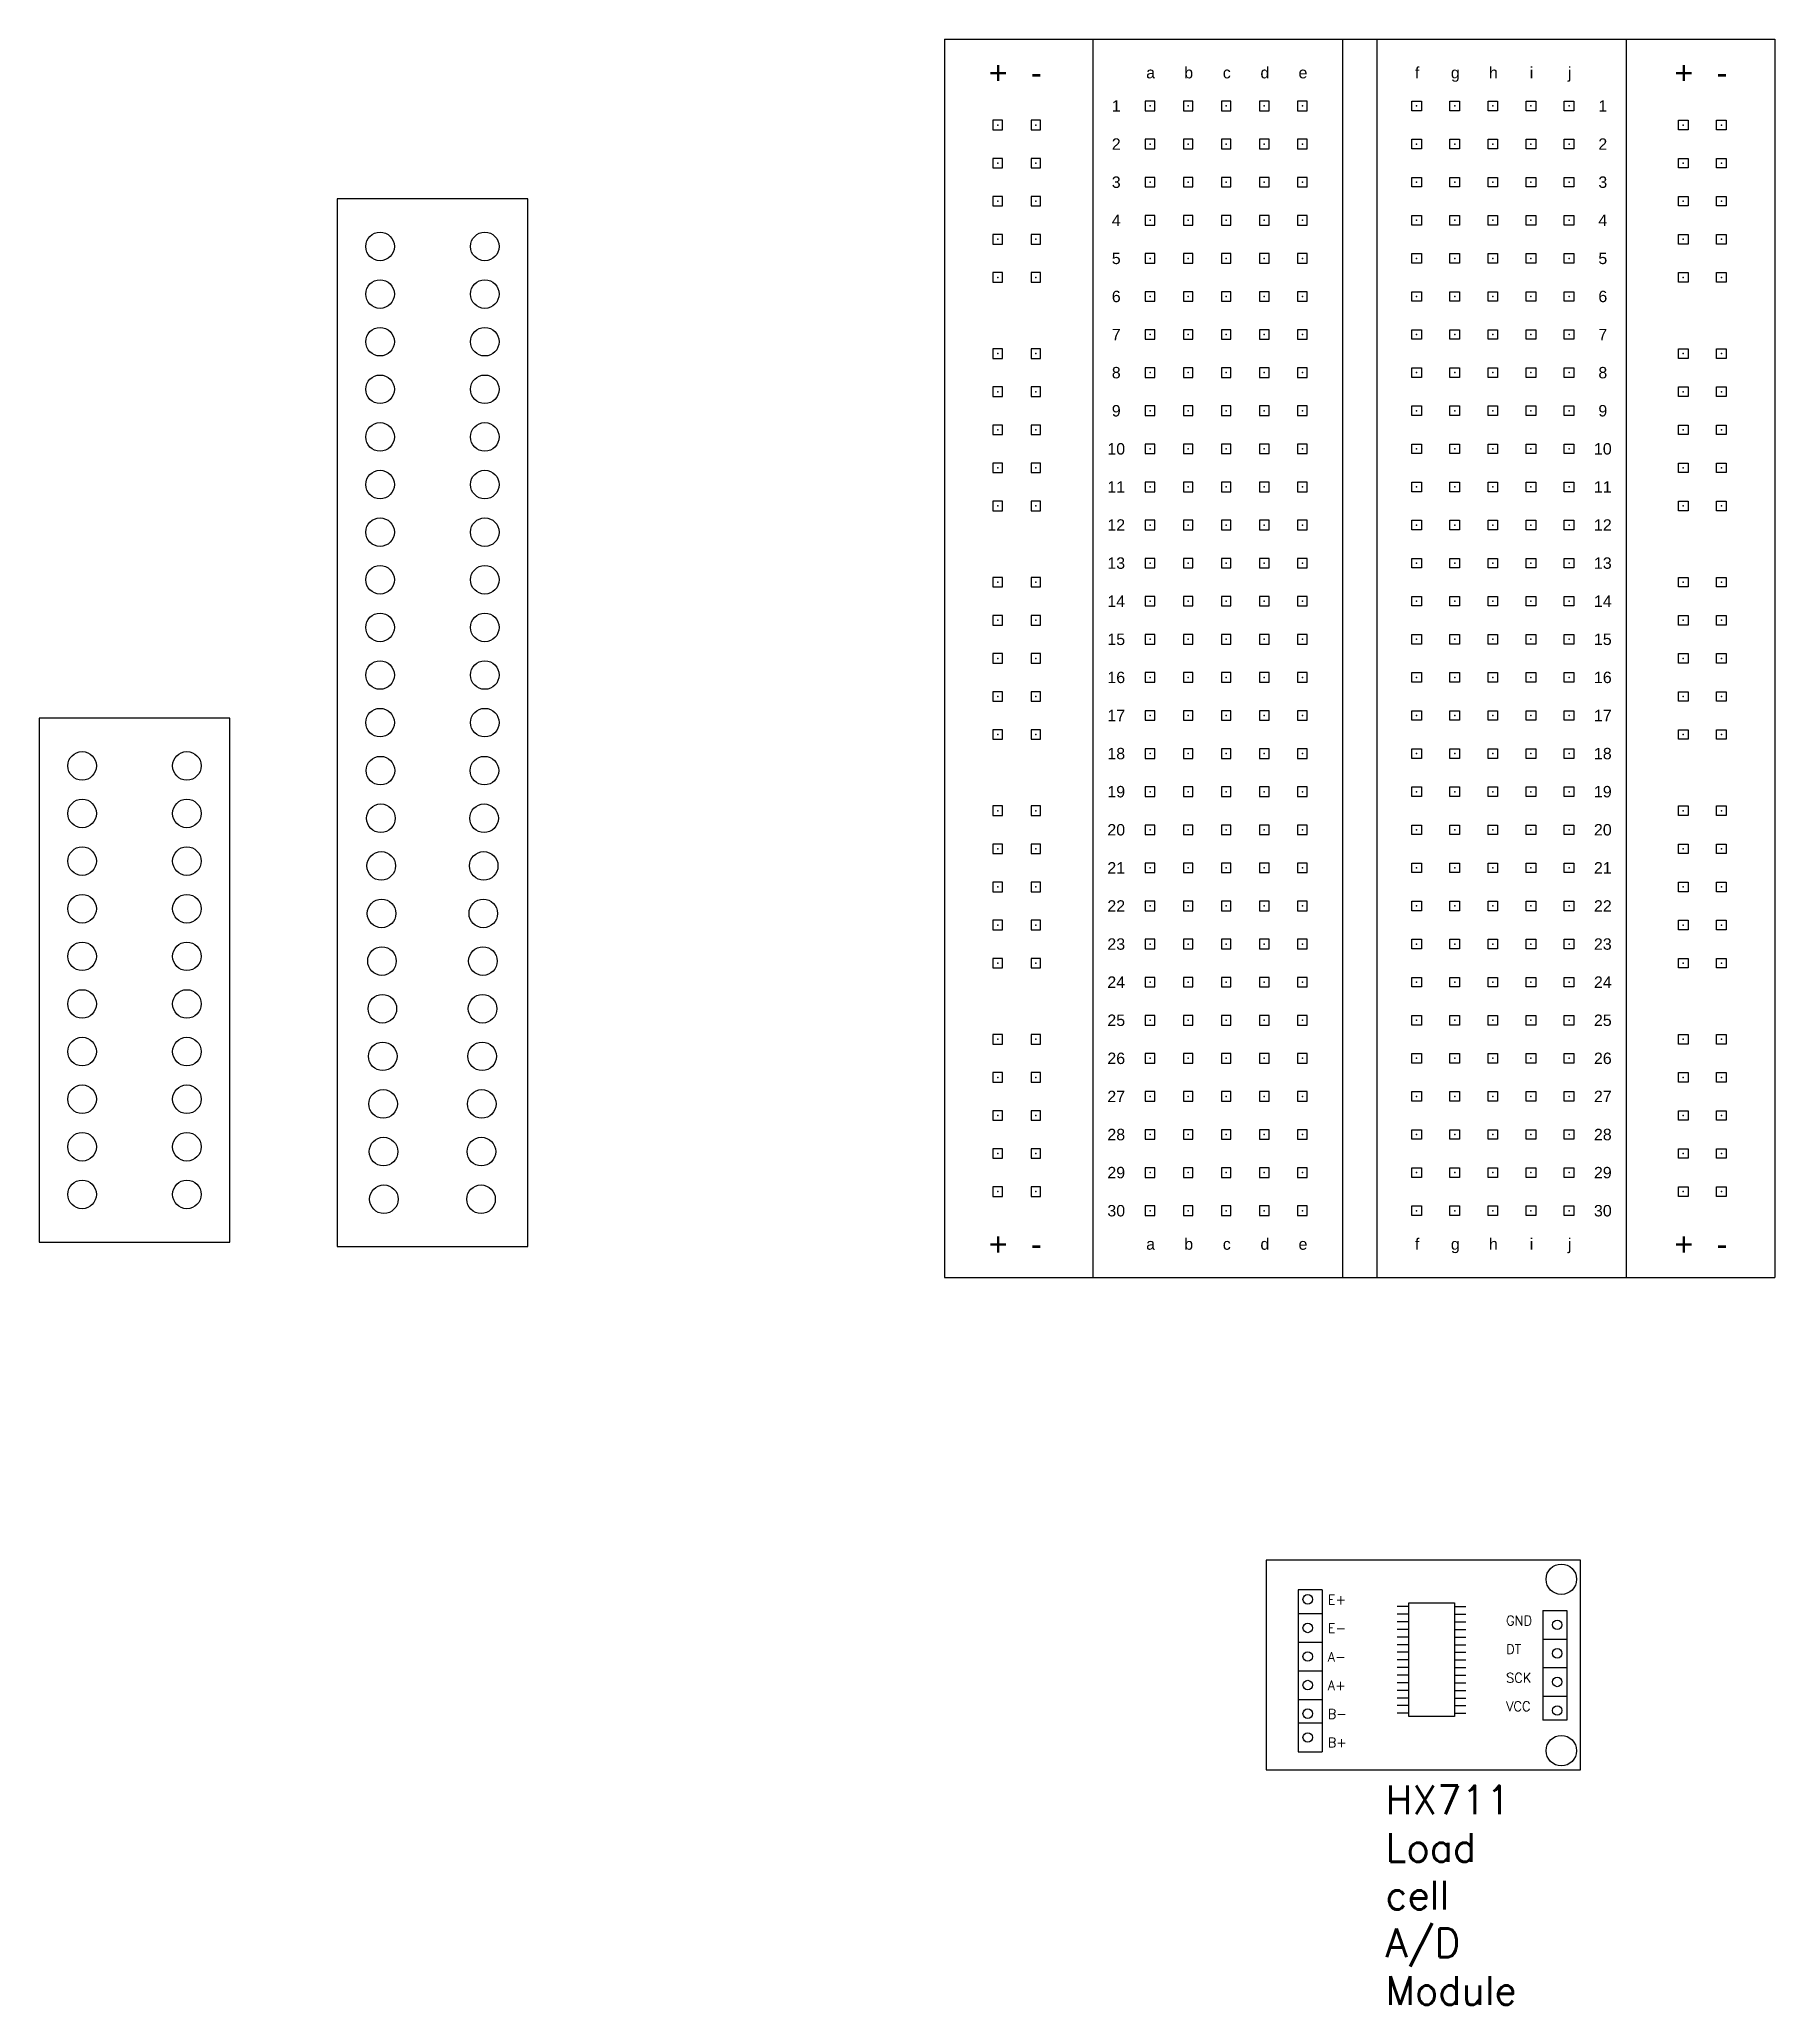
# Model space of a CAD drawing. Header units: millimetres. Extents: x -3139 to 3392, y -3139 to 3139.
# Drawn here: x 302.8 to 485, y 233.8 to 440.2 of the extents above; entities that cross this region are included whole.
import ezdxf
from ezdxf.enums import TextEntityAlignment as Align

# ---------------------------------------------------------------- set-up
doc = ezdxf.new("R2010")
doc.units = ezdxf.units.MM
for name, color, linetype in [('breadboard', 7, 'Continuous'), ('SILK_BOTTOM', 85, 'Continuous'), ('tiepoints', 7, 'Continuous')]:
    doc.layers.add(name, color=color, linetype=linetype)
doc.styles.add('Pins', font='arial.ttf', dxfattribs={"height": 0.05})
doc.styles.get("Standard").update_dxf_attribs({"font": 'txt.shx'})

msp = doc.modelspace()

# ---------------------------------------------------------------- texts
at = {"insert": (444.18, 256.84), "char_height": 1, "width": 4.6936, "attachment_point": 1}
msp.add_mtext('{\\H3x;HX711\\PLoad cell\\PA/D\\PModule }', dxfattribs=at)
at = {"layer": 'breadboard', "color": 254, "style": 'Pins'}
for s, height, p in [('+', 2.4, (403.5, 436.71)), ('+', 2.4, (475.5, 436.71)), ('-', 2.4, (407.5, 436.71)), ('a', 1.2, (419.5, 436.71)), ('b', 1.2, (423.5, 436.71)), ('c', 1.2, (427.5, 436.71)), ('d', 1.2, (431.5, 436.71)), ('e', 1.2, (435.5, 436.71)), ('f', 1.2, (447.5, 436.71)), ('g', 1.2, (451.5, 436.71)), ('h', 1.2, (455.5, 436.71)), ('i', 1.2, (459.5, 436.71)), ('j', 1.2, (463.5, 436.71)), ('-', 2.4, (479.5, 436.71)), ('1', 1.2, (415.89, 433.21)), ('1', 1.2, (466.99, 433.21)), ('2', 1.2, (415.89, 429.21)), ('2', 1.2, (466.99, 429.21)), ('3', 1.2, (415.89, 425.21)), ('3', 1.2, (466.99, 425.21)), ('4', 1.2, (415.89, 421.21)), ('4', 1.2, (466.99, 421.21)), ('5', 1.2, (415.89, 417.21)), ('5', 1.2, (466.99, 417.21)), ('6', 1.2, (415.89, 413.21)), ('6', 1.2, (466.99, 413.21)), ('7', 1.2, (415.89, 409.21)), ('7', 1.2, (466.99, 409.21)), ('8', 1.2, (415.89, 405.21)), ('8', 1.2, (466.99, 405.21)), ('9', 1.2, (415.89, 401.21)), ('9', 1.2, (466.99, 401.21)), ('10', 1.2, (415.89, 397.21)), ('10', 1.2, (466.99, 397.21)), ('11', 1.2, (415.89, 393.21)), ('11', 1.2, (466.99, 393.21)), ('12', 1.2, (415.89, 389.21)), ('12', 1.2, (466.99, 389.21)), ('13', 1.2, (415.89, 385.21)), ('13', 1.2, (466.99, 385.21)), ('14', 1.2, (415.89, 381.21)), ('14', 1.2, (466.99, 381.21)), ('15', 1.2, (415.89, 377.21)), ('15', 1.2, (466.99, 377.21)), ('16', 1.2, (415.89, 373.21)), ('16', 1.2, (466.99, 373.21)), ('17', 1.2, (415.89, 369.21)), ('17', 1.2, (466.99, 369.21)), ('18', 1.2, (415.89, 365.21)), ('18', 1.2, (466.99, 365.21)), ('19', 1.2, (415.89, 361.21)), ('19', 1.2, (466.99, 361.21)), ('20', 1.2, (415.89, 357.21)), ('20', 1.2, (466.99, 357.21)), ('21', 1.2, (415.89, 353.21)), ('21', 1.2, (466.99, 353.21)), ('22', 1.2, (415.89, 349.21)), ('22', 1.2, (466.99, 349.21)), ('23', 1.2, (415.89, 345.21)), ('23', 1.2, (466.99, 345.21)), ('24', 1.2, (415.89, 341.21)), ('24', 1.2, (466.99, 341.21)), ('25', 1.2, (415.89, 337.21)), ('25', 1.2, (466.99, 337.21)), ('26', 1.2, (415.89, 333.21)), ('26', 1.2, (466.99, 333.21)), ('27', 1.2, (415.89, 329.21)), ('27', 1.2, (466.99, 329.21)), ('28', 1.2, (415.89, 325.21)), ('28', 1.2, (466.99, 325.21)), ('29', 1.2, (415.89, 321.21)), ('29', 1.2, (466.99, 321.21)), ('30', 1.2, (415.89, 317.21)), ('30', 1.2, (466.99, 317.21)), ('+', 2.4, (403.5, 313.71)), ('a', 1.2, (419.5, 313.71)), ('b', 1.2, (423.5, 313.71)), ('c', 1.2, (427.5, 313.71)), ('d', 1.2, (431.5, 313.71)), ('e', 1.2, (435.5, 313.71)), ('f', 1.2, (447.5, 313.71)), ('g', 1.2, (451.5, 313.71)), ('h', 1.2, (455.5, 313.71)), ('i', 1.2, (459.5, 313.71)), ('j', 1.2, (463.5, 313.71)), ('+', 2.4, (475.5, 313.71)), ('-', 2.4, (407.5, 313.71)), ('-', 2.4, (479.5, 313.71))]:
    msp.add_text(s, height=height, dxfattribs=at).set_placement(p, align=Align.MIDDLE_CENTER)

# ---------------------------------------------------------------- blocks, each defined once
blk = doc.blocks.new('TiePoint')
at = {"color": 1}
blk.add_lwpolyline([(0.0125, -0.0125), (0.0125, 0.0125), (-0.0125, 0.0125), (-0.0125, -0.0125)], close=True, dxfattribs=at)
at = {"color": 7}
blk.add_point((0, 0), dxfattribs=at)
blk = doc.blocks.new('HX711')
at = {"color": 3}
for p, q in [((47.76, 217.12), (45.26, 217.12)), ((45.26, 217.12), (45.26, 200.12)), ((47.76, 217.12), (47.76, 200.12)), ((70.96, 214.95), (73.46, 214.95)), ((70.96, 214.95), (70.96, 203.45)), ((73.46, 214.95), (73.46, 203.45)), ((45.26, 214.62), (47.76, 214.62)), ((45.26, 211.62), (47.76, 211.62)), ((70.96, 211.95), (73.46, 211.95)), ((45.26, 208.62), (47.76, 208.62)), ((70.96, 208.95), (73.46, 208.95)), ((45.26, 205.62), (47.76, 205.62)), ((70.96, 205.95), (73.46, 205.95)), ((47.76, 203.12), (45.26, 203.12)), ((73.46, 203.45), (70.96, 203.45)), ((45.26, 200.12), (47.76, 200.12))]:
    blk.add_line(p, q, dxfattribs=at)
for p, q in [((56.87, 215.36), (55.66, 215.36)), ((61.67, 215.36), (62.88, 215.36)), ((56.87, 214.56), (55.66, 214.56)), ((56.87, 213.76), (55.66, 213.76)), ((56.87, 212.96), (55.66, 212.96)), ((61.67, 214.56), (62.88, 214.56)), ((61.67, 213.76), (62.88, 213.76)), ((61.67, 212.96), (62.88, 212.96)), ((56.87, 212.16), (55.66, 212.16)), ((56.87, 211.36), (55.66, 211.36)), ((56.87, 210.56), (55.66, 210.56)), ((61.67, 212.16), (62.88, 212.16)), ((61.67, 211.36), (62.88, 211.36)), ((61.67, 210.56), (62.88, 210.56)), ((56.87, 209.76), (55.66, 209.76)), ((56.87, 208.96), (55.66, 208.96)), ((61.67, 209.76), (62.88, 209.76)), ((61.67, 208.96), (62.88, 208.96)), ((56.87, 208.16), (55.66, 208.16)), ((56.87, 208.16), (55.66, 208.16)), ((56.87, 207.36), (55.66, 207.36)), ((56.87, 206.56), (55.66, 206.56)), ((61.67, 208.16), (62.88, 208.16)), ((61.67, 208.16), (62.88, 208.16)), ((61.67, 207.36), (62.88, 207.36)), ((61.67, 206.56), (62.88, 206.56)), ((56.87, 205.76), (55.66, 205.76)), ((56.87, 204.96), (55.66, 204.96)), ((61.67, 205.76), (62.88, 205.76)), ((61.67, 204.96), (62.88, 204.96)), ((56.87, 204.16), (55.66, 204.16)), ((61.67, 204.16), (62.88, 204.16))]:
    blk.add_line(p, q)
blk.add_lwpolyline([(56.87, 215.77), (61.67, 215.77), (61.67, 203.83), (56.87, 203.83)], close=True)
for centre in [(72.89, 218.23), (72.89, 200.23)]:
    blk.add_circle(centre, 1.6)
for centre in [(46.26, 216.12), (46.26, 213.12), (72.46, 213.45), (46.26, 210.12), (72.46, 210.45), (46.26, 207.12), (72.46, 207.45), (46.26, 204.12), (72.46, 204.45), (46.26, 201.62)]:
    blk.add_circle(centre, 0.5, dxfattribs=at)
at = {"layer": 'SILK_BOTTOM'}
for p, q in [((74.89, 220.23), (41.89, 220.23)), ((41.89, 220.23), (41.89, 198.23)), ((74.89, 198.23), (74.89, 220.23)), ((41.89, 198.23), (74.89, 198.23))]:
    blk.add_line(p, q, dxfattribs=at)
at = {"color": 3, "char_height": 1, "width": 4.6936, "attachment_point": 1}
for s, insert in [('E+', (48.36, 216.59)), ('E-', (48.36, 213.59)), ('GND', (67.09, 214.39)), ('A-', (48.36, 210.59)), ('DT', (67.09, 211.39)), ('A+', (48.36, 207.59)), ('SCK', (67.09, 208.39)), ('B-', (48.36, 204.59)), ('VCC', (67.09, 205.39)), ('B+', (48.36, 201.59))]:
    blk.add_mtext(s, dxfattribs=dict(at, insert=insert))
blk = doc.blocks.new('terminal strip(10pin)')
at = {"color": 6}
for p, q in [((-338.03, -242.62), (-358.03, -242.62)), ((-358.03, -242.62), (-358.03, -297.62)), ((-338.03, -297.62), (-338.03, -242.62)), ((-358.03, -297.62), (-338.03, -297.62))]:
    blk.add_line(p, q, dxfattribs=at)
for centre in [(-353.53, -247.62), (-342.53, -247.62), (-353.53, -252.62), (-342.53, -252.62), (-353.53, -257.62), (-342.53, -257.62), (-353.53, -262.62), (-342.53, -262.62), (-353.53, -267.62), (-342.53, -267.62), (-353.53, -272.62), (-342.53, -272.62), (-353.53, -277.62), (-342.53, -277.62), (-353.53, -282.62), (-342.53, -282.62), (-353.53, -287.62), (-342.53, -287.62), (-353.53, -292.62), (-342.53, -292.62)]:
    blk.add_circle(centre, 1.5, dxfattribs=at)
blk = doc.blocks.new('terminal strip(20pin)')
at = {"color": 6}
for p, q in [((190.96, -99.21), (170.96, -99.21)), ((170.96, -99.21), (170.96, -209.21)), ((190.96, -209.21), (190.96, -99.21)), ((170.96, -209.21), (190.96, -209.21))]:
    blk.add_line(p, q, dxfattribs=at)
for centre in [(175.46, -104.21), (186.46, -104.21), (175.46, -109.21), (186.46, -109.21), (175.46, -114.21), (186.46, -114.21), (175.46, -119.21), (186.46, -119.21), (175.46, -124.21), (186.46, -124.21), (175.46, -129.21), (186.46, -129.21), (175.46, -134.21), (186.46, -134.21), (175.46, -139.21), (186.46, -139.21), (175.46, -144.21), (186.46, -144.21), (175.46, -149.21), (186.46, -149.21), (175.46, -154.21), (186.46, -154.21), (175.5, -159.25), (186.42, -159.25), (175.54, -164.25), (186.38, -164.25), (175.58, -169.25), (186.34, -169.25), (175.62, -174.25), (186.3, -174.25), (175.66, -179.25), (186.26, -179.25), (175.7, -184.25), (186.22, -184.25), (175.74, -189.25), (186.18, -189.25), (175.78, -194.25), (186.14, -194.25), (175.82, -199.25), (186.1, -199.25), (175.86, -204.25), (186.06, -204.25)]:
    blk.add_circle(centre, 1.5, dxfattribs=at)

# ---------------------------------------------------------------- linework, layer by layer
at = {"color": 7}
for p, q in [((397.84, 440.21), (397.84, 310.21)), ((485.04, 440.21), (485.04, 310.21))]:
    msp.add_line(p, q, dxfattribs=at)
at = {"layer": 'breadboard', "color": 0}
for p, q in [((397.84, 440.21), (485.04, 440.21)), ((413.44, 440.21), (413.44, 310.21)), ((439.64, 440.21), (439.64, 310.21)), ((443.24, 440.21), (443.24, 310.21)), ((469.44, 440.21), (469.44, 310.21)), ((397.84, 310.21), (485.04, 310.21))]:
    msp.add_line(p, q, dxfattribs=at)

# ---------------------------------------------------------------- block references
for name, p in [('terminal strip(20pin)', (163.12, 522.67)), ('terminal strip(10pin)', (660.82, 611.54)), ('HX711', (389.74, 60.28))]:
    msp.add_blockref(name, p)
at = {"layer": 'tiepoints', "color": 0, "yscale": 40, "zscale": 40}
for p, xscale in [((419.44, 433.21), 40), ((423.44, 433.21), 40), ((427.44, 433.21), 40), ((431.44, 433.21), 40), ((435.44, 433.21), 40), ((447.44, 433.21), -40), ((451.44, 433.21), -40), ((455.44, 433.21), -40), ((459.44, 433.21), -40), ((463.44, 433.21), -40), ((403.44, 431.21), 40), ((407.44, 431.21), 40), ((475.44, 431.21), -40), ((479.44, 431.21), -40), ((419.44, 429.21), 40), ((423.44, 429.21), 40), ((427.44, 429.21), 40), ((431.44, 429.21), 40), ((435.44, 429.21), 40), ((447.44, 429.21), -40), ((451.44, 429.21), -40), ((455.44, 429.21), -40), ((459.44, 429.21), -40), ((463.44, 429.21), -40), ((403.44, 427.21), 40), ((407.44, 427.21), 40), ((475.44, 427.21), -40), ((479.44, 427.21), -40), ((419.44, 425.21), 40), ((423.44, 425.21), 40), ((427.44, 425.21), 40), ((431.44, 425.21), 40), ((435.44, 425.21), 40), ((447.44, 425.21), -40), ((451.44, 425.21), -40), ((455.44, 425.21), -40), ((459.44, 425.21), -40), ((463.44, 425.21), -40), ((403.44, 423.21), 40), ((407.44, 423.21), 40), ((475.44, 423.21), -40), ((479.44, 423.21), -40), ((419.44, 421.21), 40), ((423.44, 421.21), 40), ((427.44, 421.21), 40), ((431.44, 421.21), 40), ((435.44, 421.21), 40), ((447.44, 421.21), -40), ((451.44, 421.21), -40), ((455.44, 421.21), -40), ((459.44, 421.21), -40), ((463.44, 421.21), -40), ((403.44, 419.21), 40), ((407.44, 419.21), 40), ((475.44, 419.21), -40), ((479.44, 419.21), -40), ((419.44, 417.21), 40), ((423.44, 417.21), 40), ((427.44, 417.21), 40), ((431.44, 417.21), 40), ((435.44, 417.21), 40), ((447.44, 417.21), -40), ((451.44, 417.21), -40), ((455.44, 417.21), -40), ((459.44, 417.21), -40), ((463.44, 417.21), -40), ((403.44, 415.21), 40), ((407.44, 415.21), 40), ((475.44, 415.21), -40), ((479.44, 415.21), -40), ((419.44, 413.21), 40), ((423.44, 413.21), 40), ((427.44, 413.21), 40), ((431.44, 413.21), 40), ((435.44, 413.21), 40), ((447.44, 413.21), -40), ((451.44, 413.21), -40), ((455.44, 413.21), -40), ((459.44, 413.21), -40), ((463.44, 413.21), -40), ((419.44, 409.21), 40), ((423.44, 409.21), 40), ((427.44, 409.21), 40), ((431.44, 409.21), 40), ((435.44, 409.21), 40), ((447.44, 409.21), -40), ((451.44, 409.21), -40), ((455.44, 409.21), -40), ((459.44, 409.21), -40), ((463.44, 409.21), -40), ((403.44, 407.21), 40), ((407.44, 407.21), 40), ((475.44, 407.21), -40), ((479.44, 407.21), -40), ((419.44, 405.21), 40), ((423.44, 405.21), 40), ((427.44, 405.21), 40), ((431.44, 405.21), 40), ((435.44, 405.21), 40), ((447.44, 405.21), -40), ((451.44, 405.21), -40), ((455.44, 405.21), -40), ((459.44, 405.21), -40), ((463.44, 405.21), -40), ((403.44, 403.21), 40), ((407.44, 403.21), 40), ((475.44, 403.21), -40), ((479.44, 403.21), -40), ((419.44, 401.21), 40), ((423.44, 401.21), 40), ((427.44, 401.21), 40), ((431.44, 401.21), 40), ((435.44, 401.21), 40), ((447.44, 401.21), -40), ((451.44, 401.21), -40), ((455.44, 401.21), -40), ((459.44, 401.21), -40), ((463.44, 401.21), -40), ((403.44, 399.21), 40), ((407.44, 399.21), 40), ((475.44, 399.21), -40), ((479.44, 399.21), -40), ((419.44, 397.21), 40), ((423.44, 397.21), 40), ((427.44, 397.21), 40), ((431.44, 397.21), 40), ((435.44, 397.21), 40), ((447.44, 397.21), -40), ((451.44, 397.21), -40), ((455.44, 397.21), -40), ((459.44, 397.21), -40), ((463.44, 397.21), -40), ((403.44, 395.21), 40), ((407.44, 395.21), 40), ((475.44, 395.21), -40), ((479.44, 395.21), -40), ((419.44, 393.21), 40), ((423.44, 393.21), 40), ((427.44, 393.21), 40), ((431.44, 393.21), 40), ((435.44, 393.21), 40), ((447.44, 393.21), -40), ((451.44, 393.21), -40), ((455.44, 393.21), -40), ((459.44, 393.21), -40), ((463.44, 393.21), -40), ((403.44, 391.21), 40), ((407.44, 391.21), 40), ((475.44, 391.21), -40), ((479.44, 391.21), -40), ((419.44, 389.21), 40), ((423.44, 389.21), 40), ((427.44, 389.21), 40), ((431.44, 389.21), 40), ((435.44, 389.21), 40), ((447.44, 389.21), -40), ((451.44, 389.21), -40), ((455.44, 389.21), -40), ((459.44, 389.21), -40), ((463.44, 389.21), -40), ((419.44, 385.21), 40), ((423.44, 385.21), 40), ((427.44, 385.21), 40), ((431.44, 385.21), 40), ((435.44, 385.21), 40), ((447.44, 385.21), -40), ((451.44, 385.21), -40), ((455.44, 385.21), -40), ((459.44, 385.21), -40), ((463.44, 385.21), -40), ((403.44, 383.21), 40), ((407.44, 383.21), 40), ((475.44, 383.21), -40), ((479.44, 383.21), -40), ((419.44, 381.21), 40), ((423.44, 381.21), 40), ((427.44, 381.21), 40), ((431.44, 381.21), 40), ((435.44, 381.21), 40), ((447.44, 381.21), -40), ((451.44, 381.21), -40), ((455.44, 381.21), -40), ((459.44, 381.21), -40), ((463.44, 381.21), -40), ((403.44, 379.21), 40), ((407.44, 379.21), 40), ((419.44, 377.21), 40), ((423.44, 377.21), 40), ((427.44, 377.21), 40), ((431.44, 377.21), 40), ((435.44, 377.21), 40), ((447.44, 377.21), -40), ((451.44, 377.21), -40), ((455.44, 377.21), -40), ((459.44, 377.21), -40), ((463.44, 377.21), -40), ((475.44, 379.21), -40), ((479.44, 379.21), -40), ((403.44, 375.21), 40), ((407.44, 375.21), 40), ((475.44, 375.21), -40), ((479.44, 375.21), -40), ((419.44, 373.21), 40), ((423.44, 373.21), 40), ((427.44, 373.21), 40), ((431.44, 373.21), 40), ((435.44, 373.21), 40), ((447.44, 373.21), -40), ((451.44, 373.21), -40), ((455.44, 373.21), -40), ((459.44, 373.21), -40), ((463.44, 373.21), -40), ((403.44, 371.21), 40), ((407.44, 371.21), 40), ((475.44, 371.21), -40), ((479.44, 371.21), -40), ((419.44, 369.21), 40), ((423.44, 369.21), 40), ((427.44, 369.21), 40), ((431.44, 369.21), 40), ((435.44, 369.21), 40), ((447.44, 369.21), -40), ((451.44, 369.21), -40), ((455.44, 369.21), -40), ((459.44, 369.21), -40), ((463.44, 369.21), -40), ((403.44, 367.21), 40), ((407.44, 367.21), 40), ((475.44, 367.21), -40), ((479.44, 367.21), -40), ((419.44, 365.21), 40), ((423.44, 365.21), 40), ((427.44, 365.21), 40), ((431.44, 365.21), 40), ((435.44, 365.21), 40), ((447.44, 365.21), -40), ((451.44, 365.21), -40), ((455.44, 365.21), -40), ((459.44, 365.21), -40), ((463.44, 365.21), -40), ((419.44, 361.21), 40), ((423.44, 361.21), 40), ((427.44, 361.21), 40), ((431.44, 361.21), 40), ((435.44, 361.21), 40), ((447.44, 361.21), -40), ((451.44, 361.21), -40), ((455.44, 361.21), -40), ((459.44, 361.21), -40), ((463.44, 361.21), -40), ((403.44, 359.21), 40), ((407.44, 359.21), 40), ((475.44, 359.21), -40), ((479.44, 359.21), -40), ((419.44, 357.21), 40), ((423.44, 357.21), 40), ((427.44, 357.21), 40), ((431.44, 357.21), 40), ((435.44, 357.21), 40), ((447.44, 357.21), -40), ((451.44, 357.21), -40), ((455.44, 357.21), -40), ((459.44, 357.21), -40), ((463.44, 357.21), -40), ((403.44, 355.21), 40), ((407.44, 355.21), 40), ((475.44, 355.21), -40), ((479.44, 355.21), -40), ((419.44, 353.21), 40), ((423.44, 353.21), 40), ((427.44, 353.21), 40), ((431.44, 353.21), 40), ((435.44, 353.21), 40), ((447.44, 353.21), -40), ((451.44, 353.21), -40), ((455.44, 353.21), -40), ((459.44, 353.21), -40), ((463.44, 353.21), -40), ((403.44, 351.21), 40), ((407.44, 351.21), 40), ((475.44, 351.21), -40), ((479.44, 351.21), -40), ((419.44, 349.21), 40), ((423.44, 349.21), 40), ((427.44, 349.21), 40), ((431.44, 349.21), 40), ((435.44, 349.21), 40), ((447.44, 349.21), -40), ((451.44, 349.21), -40), ((455.44, 349.21), -40), ((459.44, 349.21), -40), ((463.44, 349.21), -40), ((403.44, 347.21), 40), ((407.44, 347.21), 40), ((475.44, 347.21), -40), ((479.44, 347.21), -40), ((419.44, 345.21), 40), ((423.44, 345.21), 40), ((427.44, 345.21), 40), ((431.44, 345.21), 40), ((435.44, 345.21), 40), ((447.44, 345.21), -40), ((451.44, 345.21), -40), ((455.44, 345.21), -40), ((459.44, 345.21), -40), ((463.44, 345.21), -40), ((403.44, 343.21), 40), ((407.44, 343.21), 40), ((475.44, 343.21), -40), ((479.44, 343.21), -40), ((419.44, 341.21), 40), ((423.44, 341.21), 40), ((427.44, 341.21), 40), ((431.44, 341.21), 40), ((435.44, 341.21), 40), ((447.44, 341.21), -40), ((451.44, 341.21), -40), ((455.44, 341.21), -40), ((459.44, 341.21), -40), ((463.44, 341.21), -40), ((419.44, 337.21), 40), ((423.44, 337.21), 40), ((427.44, 337.21), 40), ((431.44, 337.21), 40), ((435.44, 337.21), 40), ((447.44, 337.21), -40), ((451.44, 337.21), -40), ((455.44, 337.21), -40), ((459.44, 337.21), -40), ((463.44, 337.21), -40), ((403.44, 335.21), 40), ((407.44, 335.21), 40), ((475.44, 335.21), -40), ((479.44, 335.21), -40), ((419.44, 333.21), 40), ((423.44, 333.21), 40), ((427.44, 333.21), 40), ((431.44, 333.21), 40), ((435.44, 333.21), 40), ((447.44, 333.21), -40), ((451.44, 333.21), -40), ((455.44, 333.21), -40), ((459.44, 333.21), -40), ((463.44, 333.21), -40), ((403.44, 331.21), 40), ((407.44, 331.21), 40), ((475.44, 331.21), -40), ((479.44, 331.21), -40), ((419.44, 329.21), 40), ((423.44, 329.21), 40), ((427.44, 329.21), 40), ((431.44, 329.21), 40), ((435.44, 329.21), 40), ((447.44, 329.21), -40), ((451.44, 329.21), -40), ((455.44, 329.21), -40), ((459.44, 329.21), -40), ((463.44, 329.21), -40), ((403.44, 327.21), 40), ((407.44, 327.21), 40), ((475.44, 327.21), -40), ((479.44, 327.21), -40), ((419.44, 325.21), 40), ((423.44, 325.21), 40), ((427.44, 325.21), 40), ((431.44, 325.21), 40), ((435.44, 325.21), 40), ((447.44, 325.21), -40), ((451.44, 325.21), -40), ((455.44, 325.21), -40), ((459.44, 325.21), -40), ((463.44, 325.21), -40), ((403.44, 323.21), 40), ((407.44, 323.21), 40), ((475.44, 323.21), -40), ((479.44, 323.21), -40), ((419.44, 321.21), 40), ((423.44, 321.21), 40), ((427.44, 321.21), 40), ((431.44, 321.21), 40), ((435.44, 321.21), 40), ((447.44, 321.21), -40), ((451.44, 321.21), -40), ((455.44, 321.21), -40), ((459.44, 321.21), -40), ((463.44, 321.21), -40), ((403.44, 319.21), 40), ((407.44, 319.21), 40), ((475.44, 319.21), -40), ((479.44, 319.21), -40), ((419.44, 317.21), 40), ((423.44, 317.21), 40), ((427.44, 317.21), 40), ((431.44, 317.21), 40), ((435.44, 317.21), 40), ((447.44, 317.21), -40), ((451.44, 317.21), -40), ((455.44, 317.21), -40), ((459.44, 317.21), -40), ((463.44, 317.21), -40)]:
    msp.add_blockref('TiePoint', p, dxfattribs=dict(at, xscale=xscale))

msp.set_redraw_order([(e.dxf.handle, doc.entitydb.next_handle()) for e in msp.query("TEXT MTEXT ATTDEF DIMENSION ARC_DIMENSION")])  # texts and dimensions are drawn at this point

doc.saveas('drawing.dxf')
